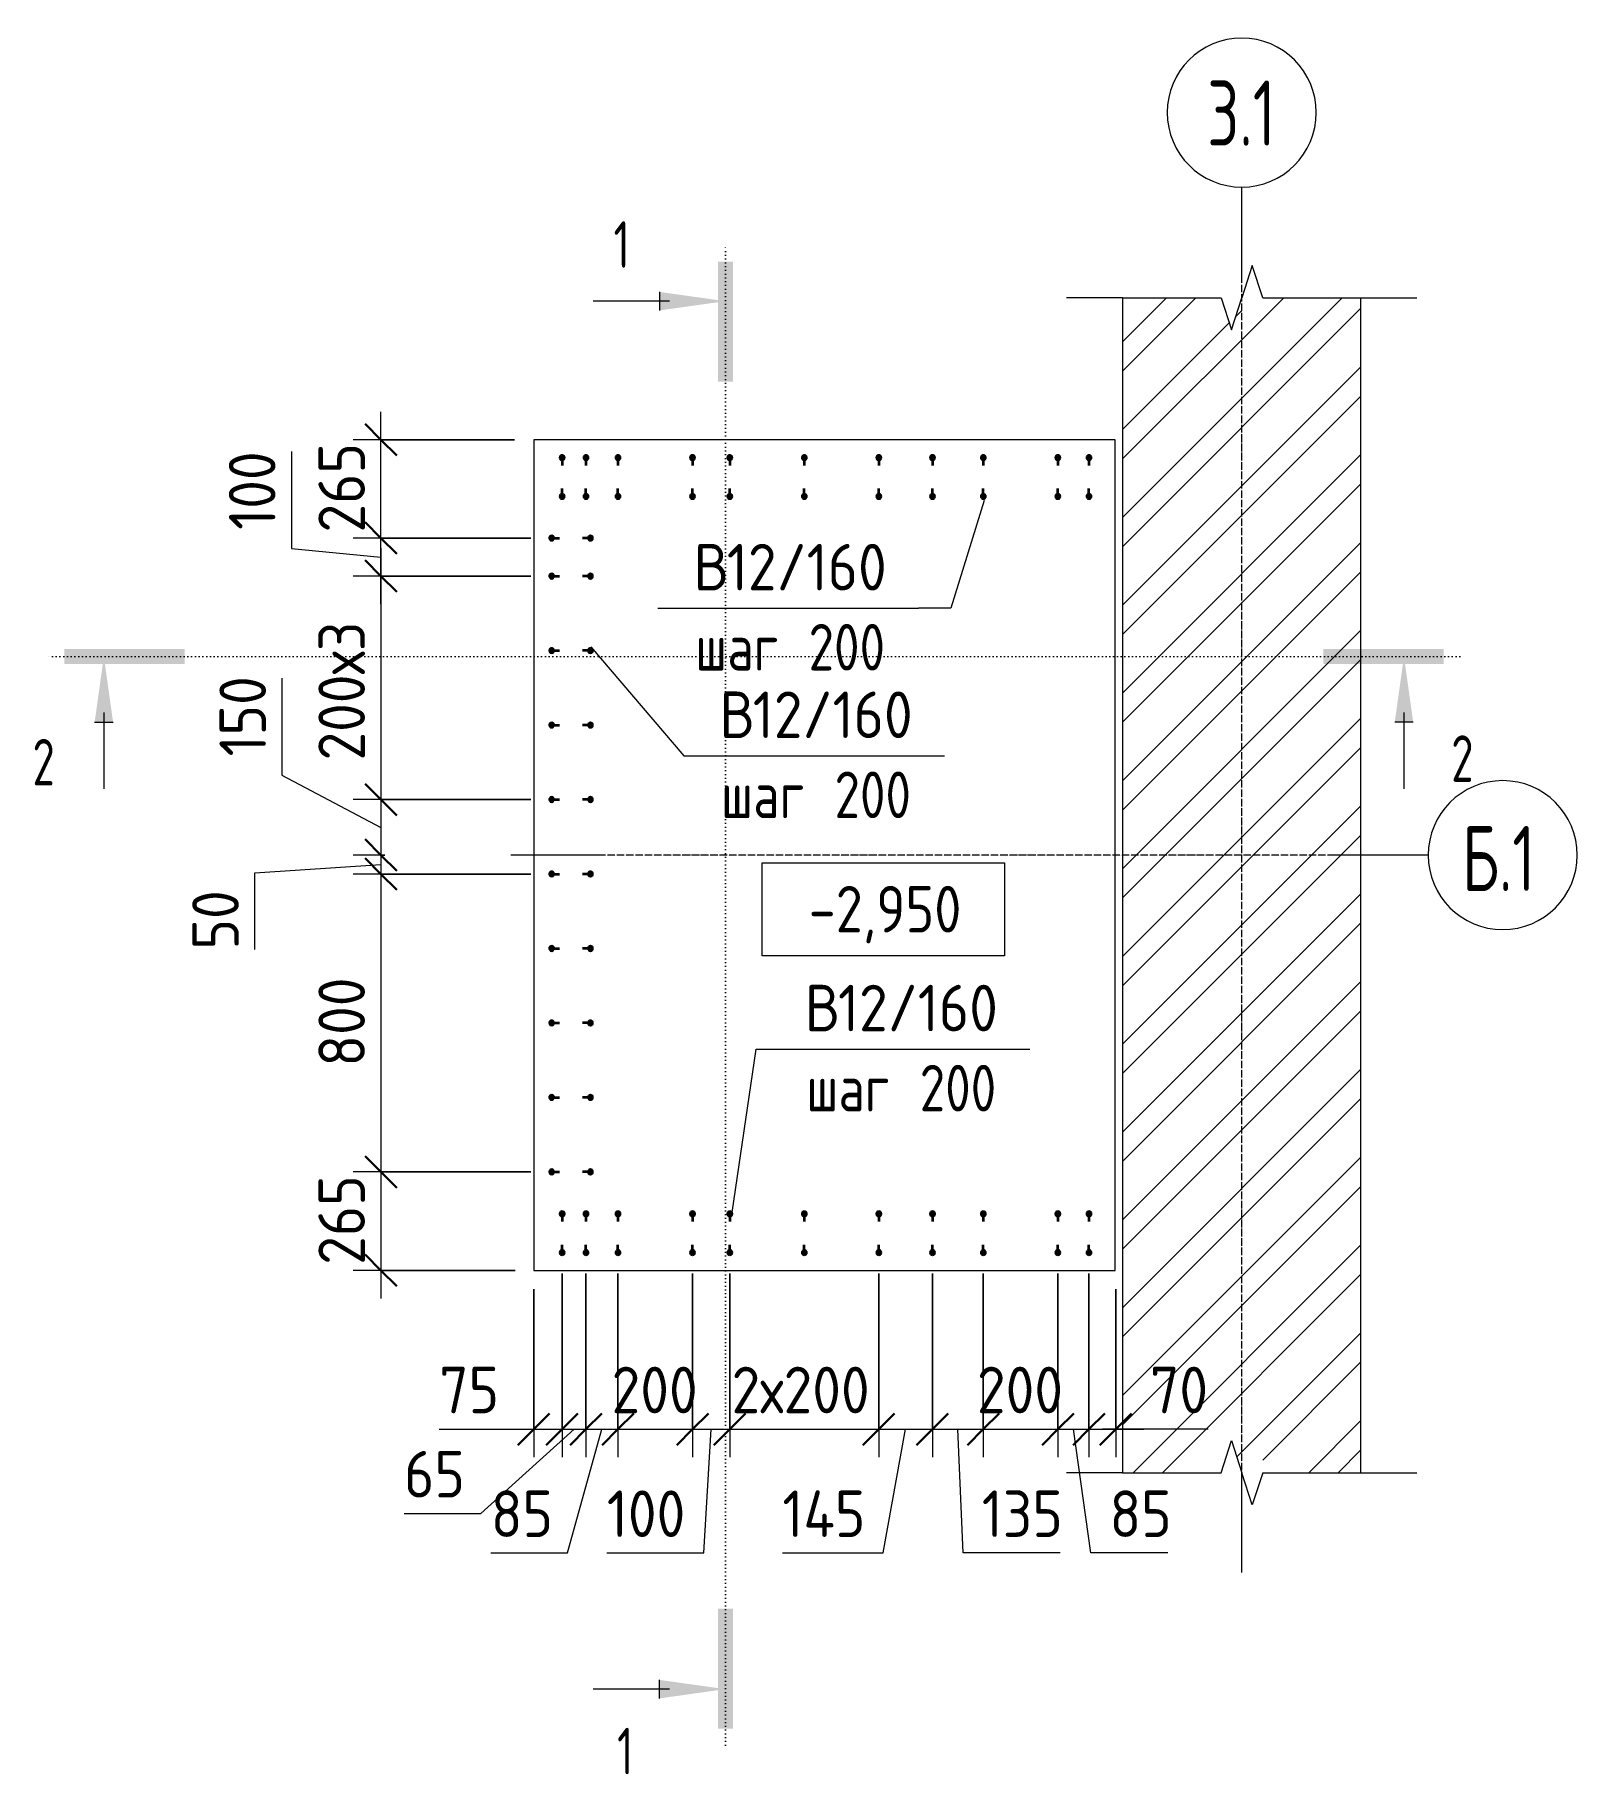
# Model space of a CAD drawing. Header units: millimetres. Extents: x -737 to 48133, y -5064 to 36443.
# Drawn here: x 27091 to 31230, y 30928 to 35597 of the extents above.
import ezdxf

# ---------------------------------------------------------------- set-up
doc = ezdxf.new("R2010")
doc.units = ezdxf.units.MM
doc.linetypes.add('02 Штрихпунктирная _20 мм_', pattern=[25, 20, -2.5, 0, -2.5])
doc.linetypes.add('04 Пунктир 10мм', pattern=[10, 0, -10])
for name, color, linetype, lineweight in [('AA_Dim', 7, 'Continuous', 9), ('AA_Dim-50', 7, 'Continuous', 9), ('AA_Oformlenie', 7, 'Continuous', 9), ('AA_Razrez', 7, 'Continuous', 9), ('AA_Vinoska', 7, 'Continuous', 9), ('AA_Visotnaya otmetka', 7, 'Continuous', 9), ('AF_Stena', 7, 'Continuous', 20), ('AF_Stena_Опалубка', 253, 'Continuous', 20), ('KR_Armatura', 7, 'Continuous', 20), ('KR_Armatura_Tonkie', 7, 'Continuous', 20), ('KR_Fundament', 7, 'Continuous', 20), ('Оси', 7, 'Continuous', 9)]:
    doc.layers.add(name, color=color, linetype=linetype, lineweight=lineweight)
doc.styles.add('ISOCPEUR', font='isocpeur.TTF', dxfattribs={"width": 0.7, "height": 175})
doc.styles.add('ISOCPEUR_1', font='isocpeur.TTF', dxfattribs={"width": 0.85, "height": 125})
doc.styles.add('ISOCPEUR_2', font='isocpeur.TTF', dxfattribs={"width": 0.9, "height": 125})
doc.styles.add('ISOCPEUR_4', font='isocpeur.TTF', dxfattribs={"width": 0.7, "height": 125})
doc.styles.add('ISOCPEUR_5', font='isocpeur.TTF', dxfattribs={"width": 0.8, "height": 125})
doc.dimstyles.new('05_Округл_5мм__прозр_', dxfattribs={"dimscale": 304.8, "dimtxt": 125.344371, "dimasz": 0.278871, "dimexe": 0.246063, "dimexo": 0.164042, "dimgap": 0.016404, "dimtad": 1, "dimdec": 0, "dimrnd": 5, "dimdsep": 46, "dimtxsty": 'ISOCPEUR_2', "dimblk1": 'OBLIQUE', "dimblk2": 'OBLIQUE', "dimsah": 1, "dimcen": 0.09, "dimdle": 0.246063, "dimazin": 0, "dimtfac": 1, "dimtdec": 4, "dimtix": 1, "dimtmove": 1, "dimatfit": 3, "dimfxl": 1, "dimtvp": 1, "dimtolj": 1, "dimtzin": 0, "dimlwd": 18, "dimlwe": 18, "dimarcsym": 2})
doc.dimstyles.new('05_Округл_5мм__прозр__1', dxfattribs={"dimscale": 304.8, "dimtxt": 125.344371, "dimasz": 0.278871, "dimexe": 0.246063, "dimexo": 0.164042, "dimgap": 0.016404, "dimtad": 1, "dimdec": 0, "dimrnd": 5, "dimdsep": 46, "dimtxsty": 'ISOCPEUR_2', "dimblk1": 'OBLIQUE', "dimblk2": 'OBLIQUE', "dimsah": 1, "dimcen": 0.09, "dimdle": 0.246063, "dimazin": 0, "dimtfac": 1, "dimtdec": 4, "dimtix": 1, "dimtmove": 0, "dimatfit": 3, "dimfxl": 1, "dimtvp": 1, "dimtolj": 1, "dimtzin": 0, "dimlwd": 18, "dimlwe": 18, "dimarcsym": 2})

msp = doc.modelspace()

# ---------------------------------------------------------------- texts
at = {"layer": 'AA_Razrez', "char_height": 125, "attachment_point": 1, "style": 'ISOCPEUR_4'}
for s, insert, width in [('\\fISOCPEUR|b0|i0|c204|p34|;\\W.7;1', (28644.1321, 35096.9149), 53.312219), ('\\fISOCPEUR|b0|i0|c204|p34|;\\W.7;2', (30892.29, 33716.6052), 75.759469), ('\\fISOCPEUR|b0|i0|c204|p34|;\\W.7;2', (27084.5165, 33707.0182), 75.759469), ('\\fISOCPEUR|b0|i0|c204|p34|;\\W.7;1', (28653.7192, 31052.1825), 53.312219)]:
    msp.add_mtext(s, dxfattribs=dict(at, insert=insert, width=width))
at = {"layer": 'AA_Vinoska', "char_height": 125, "attachment_point": 1}
for s, insert, width, style in [('\\fISOCPEUR|b0|i0|c204|p34|;\\W.9;В', (28858.9013, 34230.6145), 108.227812, 'ISOCPEUR_2'), ('12/160', (28948.1982, 34230.6145), 526.708687, 'ISOCPEUR_2'), (' 200', (29103.7471, 34015.6618), 333.502, 'ISOCPEUR_5'), ('шаг', (28862.9763, 34015.6618), 291.81425, 'ISOCPEUR_5'), ('\\fISOCPEUR|b0|i0|c204|p34|;\\W.9;В', (28928.5204, 33834.3399), 108.227812, 'ISOCPEUR_2'), ('12/160', (29017.8173, 33834.3399), 526.708687, 'ISOCPEUR_2'), ('шаг', (28932.5954, 33619.3872), 291.81425, 'ISOCPEUR_5'), (' 200', (29173.3663, 33619.3872), 333.502, 'ISOCPEUR_5'), ('\\fISOCPEUR|b0|i0|c204|p34|;\\W.9;В', (29157.2631, 33046.9596), 108.227812, 'ISOCPEUR_2'), ('12/160', (29246.5599, 33046.9596), 526.708687, 'ISOCPEUR_2'), (' 200', (29402.1089, 32832.007), 333.502, 'ISOCPEUR_5'), ('шаг', (29161.3381, 32832.007), 291.81425, 'ISOCPEUR_5')]:
    msp.add_mtext(s, dxfattribs=dict(at, insert=insert, width=width, style=style))
at = {"layer": 'AA_Visotnaya otmetka', "insert": (29167.9811, 33312.3376), "char_height": 125, "width": 479.798668, "attachment_point": 1, "line_spacing_factor": 1.135194, "style": 'ISOCPEUR_1'}
msp.add_mtext('-2,950', dxfattribs=at)
at = {"layer": 'Оси', "char_height": 175, "attachment_point": 1, "style": 'ISOCPEUR'}
for s, insert, width in [('3.1', (30237.3398, 35474.6241), 224.4725), ('\\fISOCPEUR|b0|i0|c204|p34|;\\W.7;Б', (30920.7432, 33473.5763), 120.653969), ('.1', (31020.2926, 33473.5763), 120.653969)]:
    msp.add_mtext(s, dxfattribs=dict(at, insert=insert, width=width))

# ---------------------------------------------------------------- blocks, each defined once
blk = doc.blocks.new('265_Выпуск П одной длины _НесАрм_РабПлоск_ - В1 _d12_ t250-4071037-Схема расположения арматурных выпусков вундаментной плиты в_о 3_1-Б_1')
at = {"layer": 'KR_Armatura_Tonkie', "lineweight": 35}
for points in [[(-12, 0), (-11.2, -3), (-9, -5.2), (-6, -6), (-3, -5.2), (-1.8, -4.2), (-0.2, -1.6), (0, 0), (-0.8, 3), (-1.8, 4.2), (-4.4, 5.8), (-7.6, 5.8), (-10.2, 4.2), (-11.8, 1.6)], [(92.2, 1.6), (92.2, -1.6), (92.8, -3), (95, -5.2), (98, -6), (100.6, -5.2), (102.2, -4.2), (103.8, -1.6), (103.8, 1.6), (103.2, 3), (100.6, 5.3), (98, 6), (95, 5.2), (92.8, 3)]]:
    blk.add_hatch(color=256, dxfattribs=at).paths.add_polyline_path(points)
at = {"layer": 'KR_Armatura'}
for centre in [(-6, 0), (98, 0)]:
    blk.add_circle(centre, 6, dxfattribs=at)
at = {"layer": 'KR_Armatura_Tonkie', "lineweight": 35}
for p, q in [((0, 0), (15, 0)), ((92, 0), (77, 0))]:
    blk.add_line(p, q, dxfattribs=at)
for centre, start, end in [((-6, 0), 360, 180), ((-6, 0), 180, 360), ((98, 0), 360, 180), ((98, 0), 180, 360)]:
    blk.add_arc(centre, 6, start, end, dxfattribs=at)
blk = doc.blocks.new('265_Выпуск П одной длины _НесАрм_РабПлоск_ - В1 _d12_ t250-V1-Схема расположения арматурных выпусков вундаментной плиты в_о 3_1-Б_1')
at = {"layer": 'KR_Armatura_Tonkie', "lineweight": 35}
for points in [[(-6, 6), (-9, 5.2), (-10.2, 4.2), (-11.8, 1.6), (-12, 0), (-11.2, -3), (-9, -5.2), (-6, -6), (-3, -5.2), (-1.8, -4.2), (-0.2, -1.6), (0, 0), (-0.8, 3), (-1.8, 4.2), (-4.4, 5.8)], [(98, 6), (95, 5.2), (92.8, 3), (92.2, 1.6), (92.2, -1.6), (92.8, -3), (95, -5.2), (98, -6), (99.6, -5.8), (102.2, -4.2), (103.8, -1.6), (103.8, 1.6), (103.2, 3), (101, 5.2), (99.6, 5.8)]]:
    blk.add_hatch(color=256, dxfattribs=at).paths.add_polyline_path(points)
at = {"layer": 'KR_Armatura'}
for centre in [(-6, 0), (98, 0)]:
    blk.add_circle(centre, 6, dxfattribs=at)
at = {"layer": 'KR_Armatura_Tonkie', "lineweight": 35}
for p, q in [((0, 0), (15, 0)), ((92, 0), (77, 0))]:
    blk.add_line(p, q, dxfattribs=at)
for centre, start, end in [((-6, 0), 360, 180), ((-6, 0), 180, 360), ((98, 0), 360, 180), ((98, 0), 180, 360)]:
    blk.add_arc(centre, 6, start, end, dxfattribs=at)
blk = doc.blocks.new('011_ЛинияОбрыва _ЭлУзла_Линия_ - Тип 1-4027516-Схема расположения арматурных выпусков вундаментной плиты в_о 3_1-Б_1')
at = {"layer": 'AA_Oformlenie'}
for p, q in [((0, 0), (265, 0)), ((376.3, 0), (640, 0))]:
    blk.add_line(p, q, dxfattribs=at)
blk = doc.blocks.new('011_ЛинияОбрыва _ЭлУзла_Линия_ - Тип 1-4128965-Схема расположения арматурных выпусков вундаментной плиты в_о 3_1-Б_1')
at = {"layer": 'AA_Oformlenie'}
for p, q in [((0, 0), (265, 0)), ((376.3, 0), (640, 0))]:
    blk.add_line(p, q, dxfattribs=at)
blk = doc.blocks.new('Ось сетки - d_4мм-2765513-Схема расположения арматурных выпусков вундаментной плиты в_о 3_1-Б_1')
at = {"layer": 'Оси'}
for start, end in [(360, 180), (360, 180), (180, 360), (180, 360)]:
    blk.add_arc((0, 0), 4, start, end, dxfattribs=at)
blk = doc.blocks.new('Разрез - Номер узла_ сзади-394133-Схема расположения арматурных выпусков вундаментной плиты в_о 3_1-Б_1')
at = {"layer": 'AA_Razrez'}
for points in [[(7.329, 0.404), (7.329, -0.394), (0.873, -0.394), (0.873, 0.404)], [(3.497, -3.533), (2.503, -3.533), (3, 0)]]:
    blk.add_hatch(color=256, dxfattribs=at).paths.add_polyline_path(points)
for p, q in [((2.503, -3.533), (3.497, -3.533)), ((3, -3), (3, -7.096))]:
    blk.add_line(p, q, dxfattribs=at)
blk = doc.blocks.new('Разрез - Номер узла_ спереди-394134-Схема расположения арматурных выпусков вундаментной плиты в_о 3_1-Б_1')
at = {"layer": 'AA_Razrez'}
for points in [[(7.329, 0.404), (7.329, -0.394), (0.873, -0.394), (0.873, 0.404)], [(3.497, -3.533), (2.503, -3.533), (3, 0)]]:
    blk.add_hatch(color=256, dxfattribs=at).paths.add_polyline_path(points)
for p, q in [((2.503, -3.533), (3.497, -3.533)), ((3, -3), (3, -7.096))]:
    blk.add_line(p, q, dxfattribs=at)
blk = doc.blocks.new('Высотные отметки - Рамка вверх-400294-Схема расположения арматурных выпусков вундаментной плиты в_о 3_1-Б_1')
at = {"layer": 'AA_Vinoska'}
for p, q in [((-13, 0), (-13, 5)), ((-13, 5), (0, 5)), ((0, 5), (0, 0)), ((0, 0), (-13, 0))]:
    blk.add_line(p, q, dxfattribs=at)
blk = doc.blocks.new('DIMBLOCK34-Схема расположения арматурных выпусков вундаментной плиты в_о 3_1-Б_1')
at = {"layer": 'AA_Dim-50', "lineweight": 18}
for p, q in [((27779.5, 34478.9), (27779.5, 34218.4)), ((28422, 34246.1), (27944.8, 34246.1)), ((28019.8, 34069), (28019.8, 34246.1)), ((28019.8, 34246.1), (28422, 34246.1)), ((27779.5, 34218.4), (28019.8, 34195.1)), ((28422, 34144), (27944.8, 34144)), ((28019.8, 34144), (28422, 34144))]:
    blk.add_line(p, q, dxfattribs=at)
at = {"layer": 'AA_Dim-50', "lineweight": 30}
for p, q in [((28019.8, 34246.1), (27977.3, 34288.6)), ((28019.8, 34246.1), (28062.3, 34203.6)), ((28019.8, 34144), (27977.3, 34186.5)), ((28019.8, 34144), (28062.3, 34101.5))]:
    blk.add_line(p, q, dxfattribs=at)
at = {"layer": 'AA_Dim-50', "color": 0, "lineweight": 18, "insert": (27611.6, 34268.4), "char_height": 125, "width": 252.581, "attachment_point": 1, "rotation": 90, "line_spacing_factor": 1.135194, "style": 'ISOCPEUR_2'}
blk.add_mtext('100', dxfattribs=at)
blk = doc.blocks.new('_Oblique')
at = {"color": 0, "linetype": 'ByBlock', "lineweight": -2}
blk.add_line((-0.5, -0.5), (0.5, 0.5), dxfattribs=at)
blk = doc.blocks.new('DIMBLOCK35-Схема расположения арматурных выпусков вундаментной плиты в_о 3_1-Б_1')
at = {"layer": 'AA_Dim-50', "lineweight": 18}
for p, q in [((28019.8, 34246.1), (28019.8, 34585)), ((28378, 34510), (27944.8, 34510)), ((28019.8, 34510), (28378, 34510)), ((28422, 34246.1), (27944.8, 34246.1)), ((28019.8, 34246.1), (28422, 34246.1))]:
    blk.add_line(p, q, dxfattribs=at)
at = {"layer": 'AA_Dim-50', "lineweight": 30}
for p, q in [((28019.8, 34510), (27977.3, 34552.5)), ((28019.8, 34510), (28062.3, 34467.5)), ((28019.8, 34246.1), (27977.3, 34288.6)), ((28019.8, 34246.1), (28062.3, 34203.6))]:
    blk.add_line(p, q, dxfattribs=at)
at = {"layer": 'AA_Dim-50', "color": 0, "lineweight": 18, "insert": (27851.9, 34261), "char_height": 125, "width": 280.961, "attachment_point": 1, "rotation": 90, "line_spacing_factor": 1.135194, "style": 'ISOCPEUR_2'}
blk.add_mtext('265', dxfattribs=at)
blk = doc.blocks.new('DIMBLOCK36-Схема расположения арматурных выпусков вундаментной плиты в_о 3_1-Б_1')
at = {"layer": 'AA_Dim-50', "lineweight": 30}
for p, q in [((28019.8, 34144), (27977.3, 34186.5)), ((28019.8, 34144), (28062.3, 34101.5)), ((28019.8, 33544.2), (27977.3, 33586.7)), ((28019.8, 33544.2), (28062.3, 33501.7))]:
    blk.add_line(p, q, dxfattribs=at)
at = {"layer": 'AA_Dim-50', "lineweight": 18}
for p, q in [((28019.8, 34219), (28019.8, 33544.2)), ((28422, 34144), (27944.8, 34144)), ((28019.8, 34144), (28422, 34144)), ((28422, 33544.2), (27944.8, 33544.2)), ((28019.8, 33544.2), (28422, 33544.2))]:
    blk.add_line(p, q, dxfattribs=at)
at = {"layer": 'AA_Dim-50', "color": 0, "lineweight": 18, "insert": (27851.9, 33649), "char_height": 125, "width": 468.268, "attachment_point": 1, "rotation": 90, "line_spacing_factor": 1.135194, "style": 'ISOCPEUR_2'}
blk.add_mtext('200х3', dxfattribs=at)
blk = doc.blocks.new('DIMBLOCK37-Схема расположения арматурных выпусков вундаментной плиты в_о 3_1-Б_1')
at = {"layer": 'AA_Dim-50', "lineweight": 18}
for p, q in [((27754.1, 33870.5), (27754.1, 33610)), ((27754.1, 33610), (28019.8, 33469.6)), ((28422, 33544.2), (27944.8, 33544.2)), ((28019.8, 33544.2), (28019.8, 33395)), ((28019.8, 33544.2), (28422, 33544.2)), ((28029.9, 33395), (27944.8, 33395)), ((28019.8, 33395), (28029.9, 33395))]:
    blk.add_line(p, q, dxfattribs=at)
at = {"layer": 'AA_Dim-50', "lineweight": 30}
for p, q in [((28019.8, 33544.2), (27977.3, 33586.7)), ((28019.8, 33544.2), (28062.3, 33501.7)), ((28019.8, 33395), (27977.3, 33437.5)), ((28019.8, 33395), (28062.3, 33352.5))]:
    blk.add_line(p, q, dxfattribs=at)
at = {"layer": 'AA_Dim-50', "color": 0, "lineweight": 18, "insert": (27586.3, 33660), "char_height": 125, "width": 252.581, "attachment_point": 1, "rotation": 90, "line_spacing_factor": 1.135194, "style": 'ISOCPEUR_2'}
blk.add_mtext('150', dxfattribs=at)
blk = doc.blocks.new('DIMBLOCK38-Схема расположения арматурных выпусков вундаментной плиты в_о 3_1-Б_1')
at = {"layer": 'AA_Dim-50', "lineweight": 30}
for p, q in [((28019.8, 33395), (27977.3, 33437.5)), ((28019.8, 33395), (28062.3, 33352.5)), ((28019.8, 33344.3), (27977.3, 33386.8)), ((28019.8, 33344.3), (28062.3, 33301.8))]:
    blk.add_line(p, q, dxfattribs=at)
at = {"layer": 'AA_Dim-50', "lineweight": 18}
for p, q in [((28029.9, 33395), (27944.8, 33395)), ((28019.8, 33395), (28019.8, 33344.3)), ((28019.8, 33395), (28029.9, 33395)), ((27681.1, 33347.7), (28019.8, 33369.7)), ((27681.1, 33141.6), (27681.1, 33347.7)), ((28422, 33344.3), (27944.8, 33344.3)), ((28019.8, 33344.3), (28422, 33344.3))]:
    blk.add_line(p, q, dxfattribs=at)
at = {"layer": 'AA_Dim-50', "color": 0, "lineweight": 18, "insert": (27513.3, 33141.6), "char_height": 125, "width": 187.307, "attachment_point": 1, "rotation": 90, "line_spacing_factor": 1.135194, "style": 'ISOCPEUR_2'}
blk.add_mtext('50', dxfattribs=at)
blk = doc.blocks.new('DIMBLOCK39-Схема расположения арматурных выпусков вундаментной плиты в_о 3_1-Б_1')
at = {"layer": 'AA_Dim-50', "lineweight": 18}
for p, q in [((28422, 33344.3), (27944.8, 33344.3)), ((28019.8, 33344.3), (28019.8, 32544.6)), ((28019.8, 33344.3), (28422, 33344.3)), ((28422, 32544.6), (27944.8, 32544.6)), ((28019.8, 32544.6), (28422, 32544.6))]:
    blk.add_line(p, q, dxfattribs=at)
at = {"layer": 'AA_Dim-50', "lineweight": 30}
for p, q in [((28019.8, 33344.3), (27977.3, 33386.8)), ((28019.8, 33344.3), (28062.3, 33301.8)), ((28019.8, 32544.6), (27977.3, 32587.1)), ((28019.8, 32544.6), (28062.3, 32502.1))]:
    blk.add_line(p, q, dxfattribs=at)
at = {"layer": 'AA_Dim-50', "color": 0, "lineweight": 18, "insert": (27851.9, 32827.4), "char_height": 125, "width": 280.961, "attachment_point": 1, "rotation": 90, "line_spacing_factor": 1.135194, "style": 'ISOCPEUR_2'}
blk.add_mtext('800', dxfattribs=at)
blk = doc.blocks.new('DIMBLOCK40-Схема расположения арматурных выпусков вундаментной плиты в_о 3_1-Б_1')
at = {"layer": 'AA_Dim-50', "lineweight": 30}
for p, q in [((28019.8, 32544.6), (27977.3, 32587.1)), ((28019.8, 32544.6), (28062.3, 32502.1)), ((28019.8, 32280), (27977.3, 32322.5)), ((28019.8, 32280), (28062.3, 32237.5))]:
    blk.add_line(p, q, dxfattribs=at)
at = {"layer": 'AA_Dim-50', "lineweight": 18}
for p, q in [((28422, 32544.6), (27944.8, 32544.6)), ((28019.8, 32544.6), (28019.8, 32205)), ((28019.8, 32544.6), (28422, 32544.6)), ((28380, 32280), (27944.8, 32280)), ((28019.8, 32280), (28380, 32280))]:
    blk.add_line(p, q, dxfattribs=at)
at = {"layer": 'AA_Dim-50', "color": 0, "lineweight": 18, "insert": (27851.9, 32295.2), "char_height": 125, "width": 280.961, "attachment_point": 1, "rotation": 90, "line_spacing_factor": 1.135194, "style": 'ISOCPEUR_2'}
blk.add_mtext('265', dxfattribs=at)
blk = doc.blocks.new('042_М_Арматуры - Диам длина поз _ Комментарий-3662934-Схема расположения арматурных выпусков вундаментной плиты в_о 3_1-Б_1')
at = {"layer": 'AA_Vinoska'}
blk.add_line((-7, 0), (7, 0), dxfattribs=at)
blk = doc.blocks.new('DIMBLOCK41-Схема расположения арматурных выпусков вундаментной плиты в_о 3_1-Б_1')
at = {"layer": 'AA_Dim-50', "lineweight": 18}
for p, q in [((28506, 32272), (28506, 31778.8)), ((28506, 31853.8), (28506, 32272)), ((28430, 32230), (28430, 31778.8)), ((28430, 31853.8), (28430, 32230)), ((28176.2, 31853.8), (28382.2, 31853.8)), ((28355, 31853.8), (28506, 31853.8)), ((28382.2, 31853.8), (28468, 31853.8))]:
    blk.add_line(p, q, dxfattribs=at)
at = {"layer": 'AA_Dim-50', "lineweight": 30}
for p, q in [((28430, 31853.8), (28472.5, 31896.3)), ((28506, 31853.8), (28548.5, 31896.3)), ((28430, 31853.8), (28387.5, 31811.3)), ((28506, 31853.8), (28463.5, 31811.3))]:
    blk.add_line(p, q, dxfattribs=at)
at = {"layer": 'AA_Dim-50', "color": 0, "lineweight": 18, "insert": (28176.2, 32021.6), "char_height": 125, "width": 187.307, "attachment_point": 1, "line_spacing_factor": 1.135194, "style": 'ISOCPEUR_2'}
blk.add_mtext('75', dxfattribs=at)
blk = doc.blocks.new('DIMBLOCK42-Схема расположения арматурных выпусков вундаментной плиты в_о 3_1-Б_1')
at = {"layer": 'AA_Dim-50', "lineweight": 18}
for p, q in [((28506, 32272), (28506, 31778.8)), ((28506, 31853.8), (28506, 32272)), ((28570, 32272), (28570, 31778.8)), ((28570, 31853.8), (28570, 32272)), ((28287.9, 31627.7), (28538, 31853.8)), ((28506, 31853.8), (28570, 31853.8)), ((28081.8, 31627.7), (28287.9, 31627.7))]:
    blk.add_line(p, q, dxfattribs=at)
at = {"layer": 'AA_Dim-50', "lineweight": 30}
for p, q in [((28506, 31853.8), (28548.5, 31896.3)), ((28570, 31853.8), (28612.5, 31896.3)), ((28506, 31853.8), (28463.5, 31811.3)), ((28570, 31853.8), (28527.5, 31811.3))]:
    blk.add_line(p, q, dxfattribs=at)
at = {"layer": 'AA_Dim-50', "color": 0, "lineweight": 18, "insert": (28081.8, 31795.5), "char_height": 125, "width": 187.307, "attachment_point": 1, "line_spacing_factor": 1.135194, "style": 'ISOCPEUR_2'}
blk.add_mtext('65', dxfattribs=at)
blk = doc.blocks.new('DIMBLOCK43-Схема расположения арматурных выпусков вундаментной плиты в_о 3_1-Б_1')
at = {"layer": 'AA_Dim-50', "lineweight": 18}
for p, q in [((28570, 32272), (28570, 31778.8)), ((28570, 31853.8), (28570, 32272)), ((28656, 32272), (28656, 31778.8)), ((28656, 31853.8), (28656, 32272)), ((28520.8, 31521.6), (28613, 31853.8)), ((28570, 31853.8), (28656, 31853.8)), ((28314.7, 31521.6), (28520.8, 31521.6))]:
    blk.add_line(p, q, dxfattribs=at)
at = {"layer": 'AA_Dim-50', "lineweight": 30}
for p, q in [((28570, 31853.8), (28612.5, 31896.3)), ((28656, 31853.8), (28698.5, 31896.3)), ((28570, 31853.8), (28527.5, 31811.3)), ((28656, 31853.8), (28613.5, 31811.3))]:
    blk.add_line(p, q, dxfattribs=at)
at = {"layer": 'AA_Dim-50', "color": 0, "lineweight": 18, "insert": (28314.7, 31689.4), "char_height": 125, "width": 187.307, "attachment_point": 1, "line_spacing_factor": 1.135194, "style": 'ISOCPEUR_2'}
blk.add_mtext('85', dxfattribs=at)
blk = doc.blocks.new('DIMBLOCK44-Схема расположения арматурных выпусков вундаментной плиты в_о 3_1-Б_1')
at = {"layer": 'AA_Dim-50', "lineweight": 18}
for p, q in [((28656, 32272), (28656, 31778.8)), ((28656, 31853.8), (28656, 32272)), ((28856, 32272), (28856, 31778.8)), ((28856, 31853.8), (28856, 32272)), ((28656, 31853.8), (28856, 31853.8))]:
    blk.add_line(p, q, dxfattribs=at)
at = {"layer": 'AA_Dim-50', "lineweight": 30}
for p, q in [((28656, 31853.8), (28698.5, 31896.3)), ((28856, 31853.8), (28898.5, 31896.3)), ((28656, 31853.8), (28613.5, 31811.3)), ((28856, 31853.8), (28813.5, 31811.3))]:
    blk.add_line(p, q, dxfattribs=at)
at = {"layer": 'AA_Dim-50', "color": 0, "lineweight": 18, "insert": (28638.9, 32021.6), "char_height": 125, "width": 280.961, "attachment_point": 1, "line_spacing_factor": 1.135194, "style": 'ISOCPEUR_2'}
blk.add_mtext('200', dxfattribs=at)
blk = doc.blocks.new('DIMBLOCK45-Схема расположения арматурных выпусков вундаментной плиты в_о 3_1-Б_1')
at = {"layer": 'AA_Dim-50', "lineweight": 18}
for p, q in [((28856, 32272), (28856, 31778.8)), ((28856, 31853.8), (28856, 32272)), ((28956, 32272), (28956, 31778.8)), ((28956, 31853.8), (28956, 32272)), ((28856, 31853.8), (28956, 31853.8)), ((28886.5, 31521.6), (28906, 31853.8)), ((28626.1, 31521.6), (28886.5, 31521.6))]:
    blk.add_line(p, q, dxfattribs=at)
at = {"layer": 'AA_Dim-50', "lineweight": 30}
for p, q in [((28856, 31853.8), (28898.5, 31896.3)), ((28956, 31853.8), (28998.5, 31896.3)), ((28856, 31853.8), (28813.5, 31811.3)), ((28956, 31853.8), (28913.5, 31811.3))]:
    blk.add_line(p, q, dxfattribs=at)
at = {"layer": 'AA_Dim-50', "color": 0, "lineweight": 18, "insert": (28626.1, 31689.4), "char_height": 125, "width": 252.581, "attachment_point": 1, "line_spacing_factor": 1.135194, "style": 'ISOCPEUR_2'}
blk.add_mtext('100', dxfattribs=at)
blk = doc.blocks.new('DIMBLOCK46-Схема расположения арматурных выпусков вундаментной плиты в_о 3_1-Б_1')
at = {"layer": 'AA_Dim-50', "lineweight": 18}
for p, q in [((28956, 32272), (28956, 31778.8)), ((28956, 31853.8), (28956, 32272)), ((29356, 32272), (29356, 31778.8)), ((29356, 31853.8), (29356, 32272)), ((28956, 31853.8), (29356, 31853.8))]:
    blk.add_line(p, q, dxfattribs=at)
at = {"layer": 'AA_Dim-50', "lineweight": 30}
for p, q in [((28956, 31853.8), (28998.5, 31896.3)), ((29356, 31853.8), (29398.5, 31896.3)), ((28956, 31853.8), (28913.5, 31811.3)), ((29356, 31853.8), (29313.5, 31811.3))]:
    blk.add_line(p, q, dxfattribs=at)
at = {"layer": 'AA_Dim-50', "color": 0, "lineweight": 18, "insert": (28960.9, 32021.6), "char_height": 125, "width": 468.268, "attachment_point": 1, "line_spacing_factor": 1.135194, "style": 'ISOCPEUR_2'}
blk.add_mtext('2х200', dxfattribs=at)
blk = doc.blocks.new('DIMBLOCK47-Схема расположения арматурных выпусков вундаментной плиты в_о 3_1-Б_1')
at = {"layer": 'AA_Dim-50', "lineweight": 18}
for p, q in [((29356, 32272), (29356, 31778.8)), ((29356, 31853.8), (29356, 32272)), ((29500, 32272), (29500, 31778.8)), ((29500, 31853.8), (29500, 32272)), ((29356, 31853.8), (29500, 31853.8)), ((29367.3, 31521.6), (29428, 31853.8)), ((29097.3, 31521.6), (29367.3, 31521.6))]:
    blk.add_line(p, q, dxfattribs=at)
at = {"layer": 'AA_Dim-50', "lineweight": 30}
for p, q in [((29356, 31853.8), (29398.5, 31896.3)), ((29500, 31853.8), (29542.5, 31896.3)), ((29356, 31853.8), (29313.5, 31811.3)), ((29500, 31853.8), (29457.5, 31811.3))]:
    blk.add_line(p, q, dxfattribs=at)
at = {"layer": 'AA_Dim-50', "color": 0, "lineweight": 18, "insert": (29097.3, 31689.4), "char_height": 125, "width": 263.933, "attachment_point": 1, "line_spacing_factor": 1.135194, "style": 'ISOCPEUR_2'}
blk.add_mtext('145', dxfattribs=at)
blk = doc.blocks.new('DIMBLOCK48-Схема расположения арматурных выпусков вундаментной плиты в_о 3_1-Б_1')
at = {"layer": 'AA_Dim-50', "lineweight": 18}
for p, q in [((29500, 32272), (29500, 31778.8)), ((29500, 31853.8), (29500, 32272)), ((29636.5, 32272), (29636.5, 31778.8)), ((29636.5, 31853.8), (29636.5, 32272)), ((29500, 31853.8), (29636.5, 31853.8)), ((29582.4, 31521.6), (29568.2, 31853.8)), ((29842.9, 31521.6), (29582.4, 31521.6))]:
    blk.add_line(p, q, dxfattribs=at)
at = {"layer": 'AA_Dim-50', "lineweight": 30}
for p, q in [((29500, 31853.8), (29542.5, 31896.3)), ((29636.5, 31853.8), (29679, 31896.3)), ((29500, 31853.8), (29457.5, 31811.3)), ((29636.5, 31853.8), (29594, 31811.3))]:
    blk.add_line(p, q, dxfattribs=at)
at = {"layer": 'AA_Dim-50', "color": 0, "lineweight": 18, "insert": (29632.4, 31689.4), "char_height": 125, "width": 252.581, "attachment_point": 1, "line_spacing_factor": 1.135194, "style": 'ISOCPEUR_2'}
blk.add_mtext('135', dxfattribs=at)
blk = doc.blocks.new('DIMBLOCK49-Схема расположения арматурных выпусков вундаментной плиты в_о 3_1-Б_1')
at = {"layer": 'AA_Dim-50', "lineweight": 18}
for p, q in [((29636.5, 32272), (29636.5, 31778.8)), ((29636.5, 31853.8), (29636.5, 32272)), ((29836.5, 32272), (29836.5, 31778.8)), ((29836.5, 31853.8), (29836.5, 32272)), ((29636.5, 31853.8), (29836.5, 31853.8))]:
    blk.add_line(p, q, dxfattribs=at)
at = {"layer": 'AA_Dim-50', "lineweight": 30}
for p, q in [((29636.5, 31853.8), (29679, 31896.3)), ((29836.5, 31853.8), (29879, 31896.3)), ((29636.5, 31853.8), (29594, 31811.3)), ((29836.5, 31853.8), (29794, 31811.3))]:
    blk.add_line(p, q, dxfattribs=at)
at = {"layer": 'AA_Dim-50', "color": 0, "lineweight": 18, "insert": (29619.4, 32021.6), "char_height": 125, "width": 280.961, "attachment_point": 1, "line_spacing_factor": 1.135194, "style": 'ISOCPEUR_2'}
blk.add_mtext('200', dxfattribs=at)
blk = doc.blocks.new('DIMBLOCK50-Схема расположения арматурных выпусков вундаментной плиты в_о 3_1-Б_1')
at = {"layer": 'AA_Dim-50', "lineweight": 18}
for p, q in [((29836.5, 32272), (29836.5, 31778.8)), ((29836.5, 31853.8), (29836.5, 32272)), ((29920, 32272), (29920, 31778.8)), ((29920, 31853.8), (29920, 32272)), ((29836.5, 31853.8), (29920, 31853.8)), ((29925.2, 31521.6), (29878.2, 31853.8)), ((30131.3, 31521.6), (29925.2, 31521.6))]:
    blk.add_line(p, q, dxfattribs=at)
at = {"layer": 'AA_Dim-50', "lineweight": 30}
for p, q in [((29836.5, 31853.8), (29879, 31896.3)), ((29920, 31853.8), (29962.5, 31896.3)), ((29836.5, 31853.8), (29794, 31811.3)), ((29920, 31853.8), (29877.5, 31811.3))]:
    blk.add_line(p, q, dxfattribs=at)
at = {"layer": 'AA_Dim-50', "color": 0, "lineweight": 18, "insert": (29975.2, 31689.4), "char_height": 125, "width": 187.307, "attachment_point": 1, "line_spacing_factor": 1.135194, "style": 'ISOCPEUR_2'}
blk.add_mtext('85', dxfattribs=at)
blk = doc.blocks.new('DIMBLOCK51-Схема расположения арматурных выпусков вундаментной плиты в_о 3_1-Б_1')
at = {"layer": 'AA_Dim-50', "lineweight": 18}
for p, q in [((29920, 32272), (29920, 31778.8)), ((29920, 31853.8), (29920, 32272)), ((29992, 32230), (29992, 31778.8)), ((29992, 31853.8), (29992, 32230)), ((29920, 31853.8), (30067, 31853.8)), ((30033.8, 31853.8), (29956, 31853.8)), ((30239.9, 31853.8), (30033.8, 31853.8))]:
    blk.add_line(p, q, dxfattribs=at)
at = {"layer": 'AA_Dim-50', "lineweight": 30}
for p, q in [((29920, 31853.8), (29962.5, 31896.3)), ((29992, 31853.8), (30034.5, 31896.3)), ((29920, 31853.8), (29877.5, 31811.3)), ((29992, 31853.8), (29949.5, 31811.3))]:
    blk.add_line(p, q, dxfattribs=at)
at = {"layer": 'AA_Dim-50', "color": 0, "lineweight": 18, "insert": (30083.8, 32021.6), "char_height": 125, "width": 187.307, "attachment_point": 1, "line_spacing_factor": 1.135194, "style": 'ISOCPEUR_2'}
blk.add_mtext('70', dxfattribs=at)

# ---------------------------------------------------------------- dimensions: what is measured, and where the dimension line sits
at = {"layer": 'AA_Dim', "lineweight": 18}
for base, p1, p2, override, picture, middle in [((28019.755, 34510), (28471.9801, 34246.1356), (28427.9801, 34510), {"dimpost": '<>', "dimfxl": 267.507832}, 'DIMBLOCK35-Схема расположения арматурных выпусков вундаментной плиты в_о 3_1-Б_1', (27952.255, 34378.0678)), ((28019.755, 32544.6145), (28471.9801, 33344.3119), (28471.9801, 32544.6145), {"dimpost": '<>', "dimfxl": 799.697474}, 'DIMBLOCK39-Схема расположения арматурных выпусков вундаментной плиты в_о 3_1-Б_1', (27952.255, 32944.4632)), ((28019.755, 32280), (28471.9801, 32544.6145), (28429.9801, 32280), {"dimpost": '<>', "dimfxl": 267.926887}, 'DIMBLOCK40-Схема расположения арматурных выпусков вундаментной плиты в_о 3_1-Б_1', (27952.255, 32412.3072))]:
    dim = msp.add_linear_dim(base=base, p1=p1, p2=p2, angle=90, dimstyle='05_Округл_5мм__прозр__1', override=override, dxfattribs=at)
    dim.commit()
    dim.dimension.update_dxf_attribs({"geometry": picture, "text_midpoint": middle})
for base, p1, p2, override, picture, middle in [((28019.755, 34246.1356), (28471.9801, 34144.0094), (28471.9801, 34246.1356), {"dimpost": '<>', "dimfxl": 102.126148}, 'DIMBLOCK34-Схема расположения арматурных выпусков вундаментной плиты в_о 3_1-Б_1', (27694.9785, 34394.6994)), ((28019.755, 33395), (28471.9801, 33544.2363), (28079.8591, 33395), {"dimpost": '<>', "dimfxl": 419.559734}, 'DIMBLOCK37-Схема расположения арматурных выпусков вундаментной плиты в_о 3_1-Б_1', (27669.5968, 33786.3246)), ((28019.755, 33344.3119), (28079.8591, 33395), (28471.9801, 33344.3119), {"dimpost": '<>', "dimfxl": 395.383577}, 'DIMBLOCK38-Схема расположения арматурных выпусков вундаментной плиты в_о 3_1-Б_1', (27596.6068, 33235.2937))]:
    dim = msp.add_linear_dim(base=base, p1=p1, p2=p2, angle=90, dimstyle='05_Округл_5мм__прозр_', override=override, dxfattribs=at)
    dim.commit()
    dim.dimension.update_dxf_attribs({"geometry": picture, "text_midpoint": middle, "dimtype": 160, "text_rotation": 90})
dim = msp.add_linear_dim(base=(28019.755, 33544.2363), p1=(28471.9801, 34144.0094), p2=(28471.9801, 33544.2363), angle=90, text='200х3', dimstyle='05_Округл_5мм__прозр__1', override={"dimpost": '<>', "dimfxl": 599.773106}, dxfattribs=at)
dim.commit()
dim.dimension.update_dxf_attribs({"geometry": 'DIMBLOCK36-Схема расположения арматурных выпусков вундаментной плиты в_о 3_1-Б_1', "text_midpoint": (27952.255, 33844.1229)})
for base, p1, p2, override, picture, middle in [((28569.9801, 31853.8024), (28505.9801, 32322), (28569.9801, 32322), {"dimpost": '<>', "dimfxl": 64}, 'DIMBLOCK42-Схема расположения арматурных выпусков вундаментной плиты в_о 3_1-Б_1', (28175.4968, 31712.1751)), ((28505.9801, 31853.8024), (28429.9801, 32280), (28505.9801, 32322), {"dimpost": '<>', "dimfxl": 86.833173}, 'DIMBLOCK41-Схема расположения арматурных выпусков вундаментной плиты в_о 3_1-Б_1', (28269.8091, 31938.3089)), ((28655.9801, 31853.8024), (28569.9801, 32322), (28655.9801, 32322), {"dimpost": '<>', "dimfxl": 86}, 'DIMBLOCK43-Схема расположения арматурных выпусков вундаментной плиты в_о 3_1-Б_1', (28408.3182, 31606.112)), ((28955.9801, 31853.8024), (28855.9801, 32322), (28955.9801, 32322), {"dimpost": '<>', "dimfxl": 100}, 'DIMBLOCK45-Схема расположения арматурных выпусков вундаментной плиты в_о 3_1-Б_1', (28752.3525, 31606.112)), ((29499.9801, 31853.8024), (29355.9801, 32322), (29499.9801, 32322), {"dimpost": '<>', "dimfxl": 144}, 'DIMBLOCK47-Схема расположения арматурных выпусков вундаментной плиты в_о 3_1-Б_1', (29229.2889, 31606.112)), ((29636.4801014925, 31853.8024382478), (29499.9801014925, 32322), (29636.4801014925, 32322), {"dimpost": '<>', "dimfxl": 136.5}, 'DIMBLOCK48-Схема расположения арматурных выпусков вундаментной плиты в_о 3_1-Б_1', (29758.6583973063, 31606.1119637524)), ((29919.9801014925, 31853.8024382478), (29836.4801014925, 32322), (29919.9801014925, 32322), {"dimpost": '<>', "dimfxl": 83.5}, 'DIMBLOCK50-Схема расположения арматурных выпусков вундаментной плиты в_о 3_1-Б_1', (30068.8212999677, 31606.1119637524)), ((29991.9801, 31853.8024), (29919.9801, 32322), (29991.9801, 32280), {"dimpost": '<>', "dimfxl": 83.354664}, 'DIMBLOCK51-Схема расположения арматурных выпусков вундаментной плиты в_о 3_1-Б_1', (30177.4713, 31938.3089))]:
    dim = msp.add_linear_dim(base=base, p1=p1, p2=p2, dimstyle='05_Округл_5мм__прозр_', override=override, dxfattribs=at)
    dim.commit()
    dim.dimension.update_dxf_attribs({"geometry": picture, "text_midpoint": middle, "dimtype": 160})
for base, p1, p2, picture, middle in [((28855.9801, 31853.8024), (28655.9801, 32322), (28855.9801, 32322), 'DIMBLOCK44-Схема расположения арматурных выпусков вундаментной плиты в_о 3_1-Б_1', (28755.9801, 31921.3024)), ((29836.4801, 31853.8024), (29636.4801, 32322), (29836.4801, 32322), 'DIMBLOCK49-Схема расположения арматурных выпусков вундаментной плиты в_о 3_1-Б_1', (29736.4801, 31921.3024))]:
    dim = msp.add_linear_dim(base=base, p1=p1, p2=p2, dimstyle='05_Округл_5мм__прозр__1', override={"dimpost": '<>', "dimfxl": 200}, dxfattribs=at)
    dim.commit()
    dim.dimension.update_dxf_attribs({"geometry": picture, "text_midpoint": middle})
dim = msp.add_linear_dim(base=(29355.9801, 31853.8024), p1=(28955.9801, 32322), p2=(29355.9801, 32322), text='2х200', dimstyle='05_Округл_5мм__прозр__1', override={"dimpost": '<>', "dimfxl": 400}, dxfattribs=at)
dim.commit()
dim.dimension.update_dxf_attribs({"geometry": 'DIMBLOCK46-Схема расположения арматурных выпусков вундаментной плиты в_о 3_1-Б_1', "text_midpoint": (29155.9801, 31921.3024)})

# ---------------------------------------------------------------- hatches: boundary and pattern name
at = {"layer": 'AF_Stena', "lineweight": 9}
h = msp.add_hatch(dxfattribs=at)
h.set_pattern_fill('FP_13', color=256, style=0, pattern_type=2)
h.set_pattern_definition([(45, (26589.16, 0), (-117.8655, 117.8655), []), (45, (26667.73, 0), (-117.8655, 117.8655), [])])
h.paths.add_polyline_path([(30009.9801, 31736.9862), (30274.9801, 31736.9862), (30302.4801, 31823.5887), (30329.9801, 31736.9862), (30329.9801, 31776.2389), (30386.2888, 31776.2389), (30386.2888, 31736.9862), (30649.9801, 31736.9862), (30649.9801, 34891.5133), (30386.2888, 34891.5133), (30386.2888, 34852.2606), (30329.9801, 34852.2606), (30329.9801, 34891.5133), (30302.4801, 34804.9108), (30274.9801, 34891.5133), (30009.9801, 34891.5133), (30009.9801, 31907.1332)])

# ---------------------------------------------------------------- linework, layer by layer
at = {"layer": 'AA_Razrez', "linetype": '04 Пунктир 10мм'}
for p, q in [((28944.0756, 31005.9444), (28944.0756, 35032.1843)), ((30915.4188, 33928.2023), (27126.1377, 33928.2023))]:
    msp.add_line(p, q, dxfattribs=at)
at = {"layer": 'AA_Vinoska'}
for p, q in [((30358.1344, 34978.1634), (30329.9801, 34891.5133)), ((30386.2888, 34891.5133), (30358.1344, 34978.1634)), ((30009.9801, 34891.5133), (29859.9801, 34891.5133)), ((30274.9801, 34891.5133), (30302.4801, 34804.9108)), ((30302.4801, 34804.9108), (30329.9801, 34891.5133)), ((30649.9801, 34891.5133), (30799.9801, 34891.5133)), ((29639.147, 34346.9239), (29549.4795, 34058.102)), ((29549.4795, 34058.102), (29462.8943, 34058.102)), ((28582.8689, 33954.1784), (28832.5134, 33661.8274)), ((28962.4007, 32435.5558), (29026.5049, 32874.4472)), ((29026.5049, 32874.4472), (29061.2561, 32874.4472)), ((30274.9801, 31736.9862), (30302.4801, 31823.5887)), ((30302.4801, 31823.5887), (30329.9801, 31736.9862)), ((30009.9801, 31736.9862), (29859.9801, 31736.9862)), ((30358.1344, 31650.336), (30329.9801, 31736.9862)), ((30386.2888, 31736.9862), (30358.1344, 31650.336)), ((30649.9801, 31736.9862), (30799.9801, 31736.9862))]:
    msp.add_line(p, q, dxfattribs=at)
at = {"layer": 'AA_Visotnaya otmetka'}
msp.add_line((29692.8972, 33124.4978), (29692.8972, 33124.4978), dxfattribs=at)
msp.add_line((29692.8972, 33124.4978), (29692.8972, 33124.4978), dxfattribs=at)
at = {"layer": 'AF_Stena_Опалубка'}
for p, q in [((30009.9801, 34891.5133), (30009.9801, 31736.9862)), ((30649.9801, 31736.9862), (30649.9801, 34891.5133))]:
    msp.add_line(p, q, dxfattribs=at)
at = {"layer": 'KR_Fundament'}
for p, q in [((29989.9801, 34510), (28429.9801, 34510)), ((28429.9801, 34510), (28429.9801, 32280)), ((29989.9801, 32280), (29989.9801, 34510)), ((28429.9801, 32280), (29989.9801, 32280))]:
    msp.add_line(p, q, dxfattribs=at)
at = {"layer": 'Оси'}
for p, q in [((30329.9801, 34938.3938), (30329.9801, 35188.3938)), ((28618.555, 33395), (28368.555, 33395)), ((30830.3567, 33395), (30580.3567, 33395)), ((30329.9801, 31468.7855), (30329.9801, 31718.7855))]:
    msp.add_line(p, q, dxfattribs=at)
at = {"layer": 'Оси', "linetype": '02 Штрихпунктирная _20 мм_'}
for p, q in [((30329.9801, 31718.7855), (30329.9801, 34938.3938)), ((30580.3567, 33395), (28618.555, 33395))]:
    msp.add_line(p, q, dxfattribs=at)

# ---------------------------------------------------------------- block references
at = {"layer": 'AA_Oformlenie'}
for name, p in [('011_ЛинияОбрыва _ЭлУзла_Линия_ - Тип 1-4027516-Схема расположения арматурных выпусков вундаментной плиты в_о 3_1-Б_1', (30009.9801, 34891.5133)), ('011_ЛинияОбрыва _ЭлУзла_Линия_ - Тип 1-4128965-Схема расположения арматурных выпусков вундаментной плиты в_о 3_1-Б_1', (30009.9801, 31736.9862))]:
    msp.add_blockref(name, p, dxfattribs=at)
at = {"layer": 'AA_Razrez', "xscale": 49.99999999999998, "yscale": 49.99999999999998, "zscale": 49.99999999999998, "rotation": 269.9999999999998}
msp.add_blockref('Разрез - Номер узла_ спереди-394134-Схема расположения арматурных выпусков вундаментной плиты в_о 3_1-Б_1', (28944.0756, 35032.1843), dxfattribs=at)
at = {"layer": 'AA_Razrez', "xscale": 49.99999999999998, "yscale": 49.99999999999998, "zscale": 49.99999999999998}
msp.add_blockref('Разрез - Номер узла_ спереди-394134-Схема расположения арматурных выпусков вундаментной плиты в_о 3_1-Б_1', (27126.1377, 33928.2023), dxfattribs=at)
at = {"layer": 'AA_Razrez', "extrusion": (0, 0, -1), "xscale": 49.99999999999998, "yscale": 49.99999999999998, "zscale": 49.99999999999998}
msp.add_blockref('Разрез - Номер узла_ сзади-394133-Схема расположения арматурных выпусков вундаментной плиты в_о 3_1-Б_1', (-30915.4188, 33928.2023), dxfattribs=at)
at = {"layer": 'AA_Razrez', "extrusion": (0, 0, -1), "xscale": 49.99999999999998, "yscale": 49.99999999999998, "zscale": 49.99999999999998, "rotation": 90.00000000000001}
msp.add_blockref('Разрез - Номер узла_ сзади-394133-Схема расположения арматурных выпусков вундаментной плиты в_о 3_1-Б_1', (-28944.0756, 31005.9444), dxfattribs=at)
at = {"layer": 'AA_Vinoska', "xscale": 49.99999999999998, "yscale": 49.99999999999998, "zscale": 49.99999999999998}
for name, p in [('042_М_Арматуры - Диам длина поз _ Комментарий-3662934-Схема расположения арматурных выпусков вундаментной плиты в_о 3_1-Б_1', (29112.8943, 34058.102)), ('042_М_Арматуры - Диам длина поз _ Комментарий-3662934-Схема расположения арматурных выпусков вундаментной плиты в_о 3_1-Б_1', (29182.5134, 33661.8274)), ('Высотные отметки - Рамка вверх-400294-Схема расположения арматурных выпусков вундаментной плиты в_о 3_1-Б_1', (29692.8972, 33124.4978)), ('042_М_Арматуры - Диам длина поз _ Комментарий-3662934-Схема расположения арматурных выпусков вундаментной плиты в_о 3_1-Б_1', (29411.2561, 32874.4472))]:
    msp.add_blockref(name, p, dxfattribs=at)
at = {"layer": 'KR_Armatura_Tonkie', "lineweight": 35}
for name, p, rotation in [('265_Выпуск П одной длины _НесАрм_РабПлоск_ - В1 _d12_ t250-4071037-Схема расположения арматурных выпусков вундаментной плиты в_о 3_1-Б_1', (28505.9801, 34364), 89.99999999999955), ('265_Выпуск П одной длины _НесАрм_РабПлоск_ - В1 _d12_ t250-4071037-Схема расположения арматурных выпусков вундаментной плиты в_о 3_1-Б_1', (28569.9801, 34364), 89.99999999999955), ('265_Выпуск П одной длины _НесАрм_РабПлоск_ - В1 _d12_ t250-4071037-Схема расположения арматурных выпусков вундаментной плиты в_о 3_1-Б_1', (28655.9801, 34364), 89.99999999999955), ('265_Выпуск П одной длины _НесАрм_РабПлоск_ - В1 _d12_ t250-4071037-Схема расположения арматурных выпусков вундаментной плиты в_о 3_1-Б_1', (28855.9801, 34364), 89.99999999999955), ('265_Выпуск П одной длины _НесАрм_РабПлоск_ - В1 _d12_ t250-4071037-Схема расположения арматурных выпусков вундаментной плиты в_о 3_1-Б_1', (28955.9801, 34364), 89.99999999999955), ('265_Выпуск П одной длины _НесАрм_РабПлоск_ - В1 _d12_ t250-4071037-Схема расположения арматурных выпусков вундаментной плиты в_о 3_1-Б_1', (29155.9801, 34364), 89.99999999999955), ('265_Выпуск П одной длины _НесАрм_РабПлоск_ - В1 _d12_ t250-4071037-Схема расположения арматурных выпусков вундаментной плиты в_о 3_1-Б_1', (29355.9801, 34364), 89.99999999999955), ('265_Выпуск П одной длины _НесАрм_РабПлоск_ - В1 _d12_ t250-4071037-Схема расположения арматурных выпусков вундаментной плиты в_о 3_1-Б_1', (29499.9801, 34364), 89.99999999999955), ('265_Выпуск П одной длины _НесАрм_РабПлоск_ - В1 _d12_ t250-4071037-Схема расположения арматурных выпусков вундаментной плиты в_о 3_1-Б_1', (29636.4801, 34364), 89.99999999999955), ('265_Выпуск П одной длины _НесАрм_РабПлоск_ - В1 _d12_ t250-4071037-Схема расположения арматурных выпусков вундаментной плиты в_о 3_1-Б_1', (29836.4801, 34364), 89.99999999999955), ('265_Выпуск П одной длины _НесАрм_РабПлоск_ - В1 _d12_ t250-4071037-Схема расположения арматурных выпусков вундаментной плиты в_о 3_1-Б_1', (29919.9801, 34364), 89.99999999999955), ('265_Выпуск П одной длины _НесАрм_РабПлоск_ - В1 _d12_ t250-V1-Схема расположения арматурных выпусков вундаментной плиты в_о 3_1-Б_1', (28575.9801, 34246.1356), 180), ('265_Выпуск П одной длины _НесАрм_РабПлоск_ - В1 _d12_ t250-V1-Схема расположения арматурных выпусков вундаментной плиты в_о 3_1-Б_1', (28575.9801, 34144.0094), 180), ('265_Выпуск П одной длины _НесАрм_РабПлоск_ - В1 _d12_ t250-V1-Схема расположения арматурных выпусков вундаментной плиты в_о 3_1-Б_1', (28575.9801, 33944.085), 180), ('265_Выпуск П одной длины _НесАрм_РабПлоск_ - В1 _d12_ t250-V1-Схема расположения арматурных выпусков вундаментной плиты в_о 3_1-Б_1', (28575.9801, 33744.1607), 180), ('265_Выпуск П одной длины _НесАрм_РабПлоск_ - В1 _d12_ t250-V1-Схема расположения арматурных выпусков вундаментной плиты в_о 3_1-Б_1', (28575.9801, 33544.2363), 180), ('265_Выпуск П одной длины _НесАрм_РабПлоск_ - В1 _d12_ t250-V1-Схема расположения арматурных выпусков вундаментной плиты в_о 3_1-Б_1', (28575.9801, 33344.3119), 180), ('265_Выпуск П одной длины _НесАрм_РабПлоск_ - В1 _d12_ t250-V1-Схема расположения арматурных выпусков вундаментной плиты в_о 3_1-Б_1', (28575.9801, 33144.3876), 180), ('265_Выпуск П одной длины _НесАрм_РабПлоск_ - В1 _d12_ t250-V1-Схема расположения арматурных выпусков вундаментной плиты в_о 3_1-Б_1', (28575.9801, 32944.4632), 180), ('265_Выпуск П одной длины _НесАрм_РабПлоск_ - В1 _d12_ t250-V1-Схема расположения арматурных выпусков вундаментной плиты в_о 3_1-Б_1', (28575.9801, 32744.5388), 180), ('265_Выпуск П одной длины _НесАрм_РабПлоск_ - В1 _d12_ t250-V1-Схема расположения арматурных выпусков вундаментной плиты в_о 3_1-Б_1', (28575.9801, 32544.6145), 180), ('265_Выпуск П одной длины _НесАрм_РабПлоск_ - В1 _d12_ t250-4071037-Схема расположения арматурных выпусков вундаментной плиты в_о 3_1-Б_1', (28505.9801, 32334), 89.99999999999955), ('265_Выпуск П одной длины _НесАрм_РабПлоск_ - В1 _d12_ t250-4071037-Схема расположения арматурных выпусков вундаментной плиты в_о 3_1-Б_1', (28569.9801, 32334), 89.99999999999955), ('265_Выпуск П одной длины _НесАрм_РабПлоск_ - В1 _d12_ t250-4071037-Схема расположения арматурных выпусков вундаментной плиты в_о 3_1-Б_1', (28655.9801, 32334), 89.99999999999955), ('265_Выпуск П одной длины _НесАрм_РабПлоск_ - В1 _d12_ t250-4071037-Схема расположения арматурных выпусков вундаментной плиты в_о 3_1-Б_1', (28855.9801, 32334), 89.99999999999955), ('265_Выпуск П одной длины _НесАрм_РабПлоск_ - В1 _d12_ t250-4071037-Схема расположения арматурных выпусков вундаментной плиты в_о 3_1-Б_1', (28955.9801, 32334), 89.99999999999955), ('265_Выпуск П одной длины _НесАрм_РабПлоск_ - В1 _d12_ t250-4071037-Схема расположения арматурных выпусков вундаментной плиты в_о 3_1-Б_1', (29155.9801, 32334), 89.99999999999955), ('265_Выпуск П одной длины _НесАрм_РабПлоск_ - В1 _d12_ t250-4071037-Схема расположения арматурных выпусков вундаментной плиты в_о 3_1-Б_1', (29355.9801, 32334), 89.99999999999955), ('265_Выпуск П одной длины _НесАрм_РабПлоск_ - В1 _d12_ t250-4071037-Схема расположения арматурных выпусков вундаментной плиты в_о 3_1-Б_1', (29499.9801, 32334), 89.99999999999955), ('265_Выпуск П одной длины _НесАрм_РабПлоск_ - В1 _d12_ t250-4071037-Схема расположения арматурных выпусков вундаментной плиты в_о 3_1-Б_1', (29636.4801, 32334), 89.99999999999955), ('265_Выпуск П одной длины _НесАрм_РабПлоск_ - В1 _d12_ t250-4071037-Схема расположения арматурных выпусков вундаментной плиты в_о 3_1-Б_1', (29836.4801, 32334), 89.99999999999955), ('265_Выпуск П одной длины _НесАрм_РабПлоск_ - В1 _d12_ t250-4071037-Схема расположения арматурных выпусков вундаментной плиты в_о 3_1-Б_1', (29919.9801, 32334), 89.99999999999955)]:
    msp.add_blockref(name, p, dxfattribs=dict(at, rotation=rotation))
at = {"layer": 'Оси', "xscale": 49.99999999999998, "yscale": 49.99999999999998, "zscale": 49.99999999999998}
msp.add_blockref('Ось сетки - d_4мм-2765513-Схема расположения арматурных выпусков вундаментной плиты в_о 3_1-Б_1', (30329.9801, 35388.3938), dxfattribs=at)
at = {"layer": 'Оси', "xscale": 49.99999999999998, "yscale": 49.99999999999998, "zscale": 49.99999999999998, "rotation": 89.9999999999998}
msp.add_blockref('Ось сетки - d_4мм-2765513-Схема расположения арматурных выпусков вундаментной плиты в_о 3_1-Б_1', (31030.3567, 33395), dxfattribs=at)

msp.set_redraw_order([(e.dxf.handle, doc.entitydb.next_handle()) for e in msp.query("TEXT MTEXT ATTDEF DIMENSION ARC_DIMENSION")])  # texts and dimensions are drawn at this point

doc.saveas('drawing.dxf')
